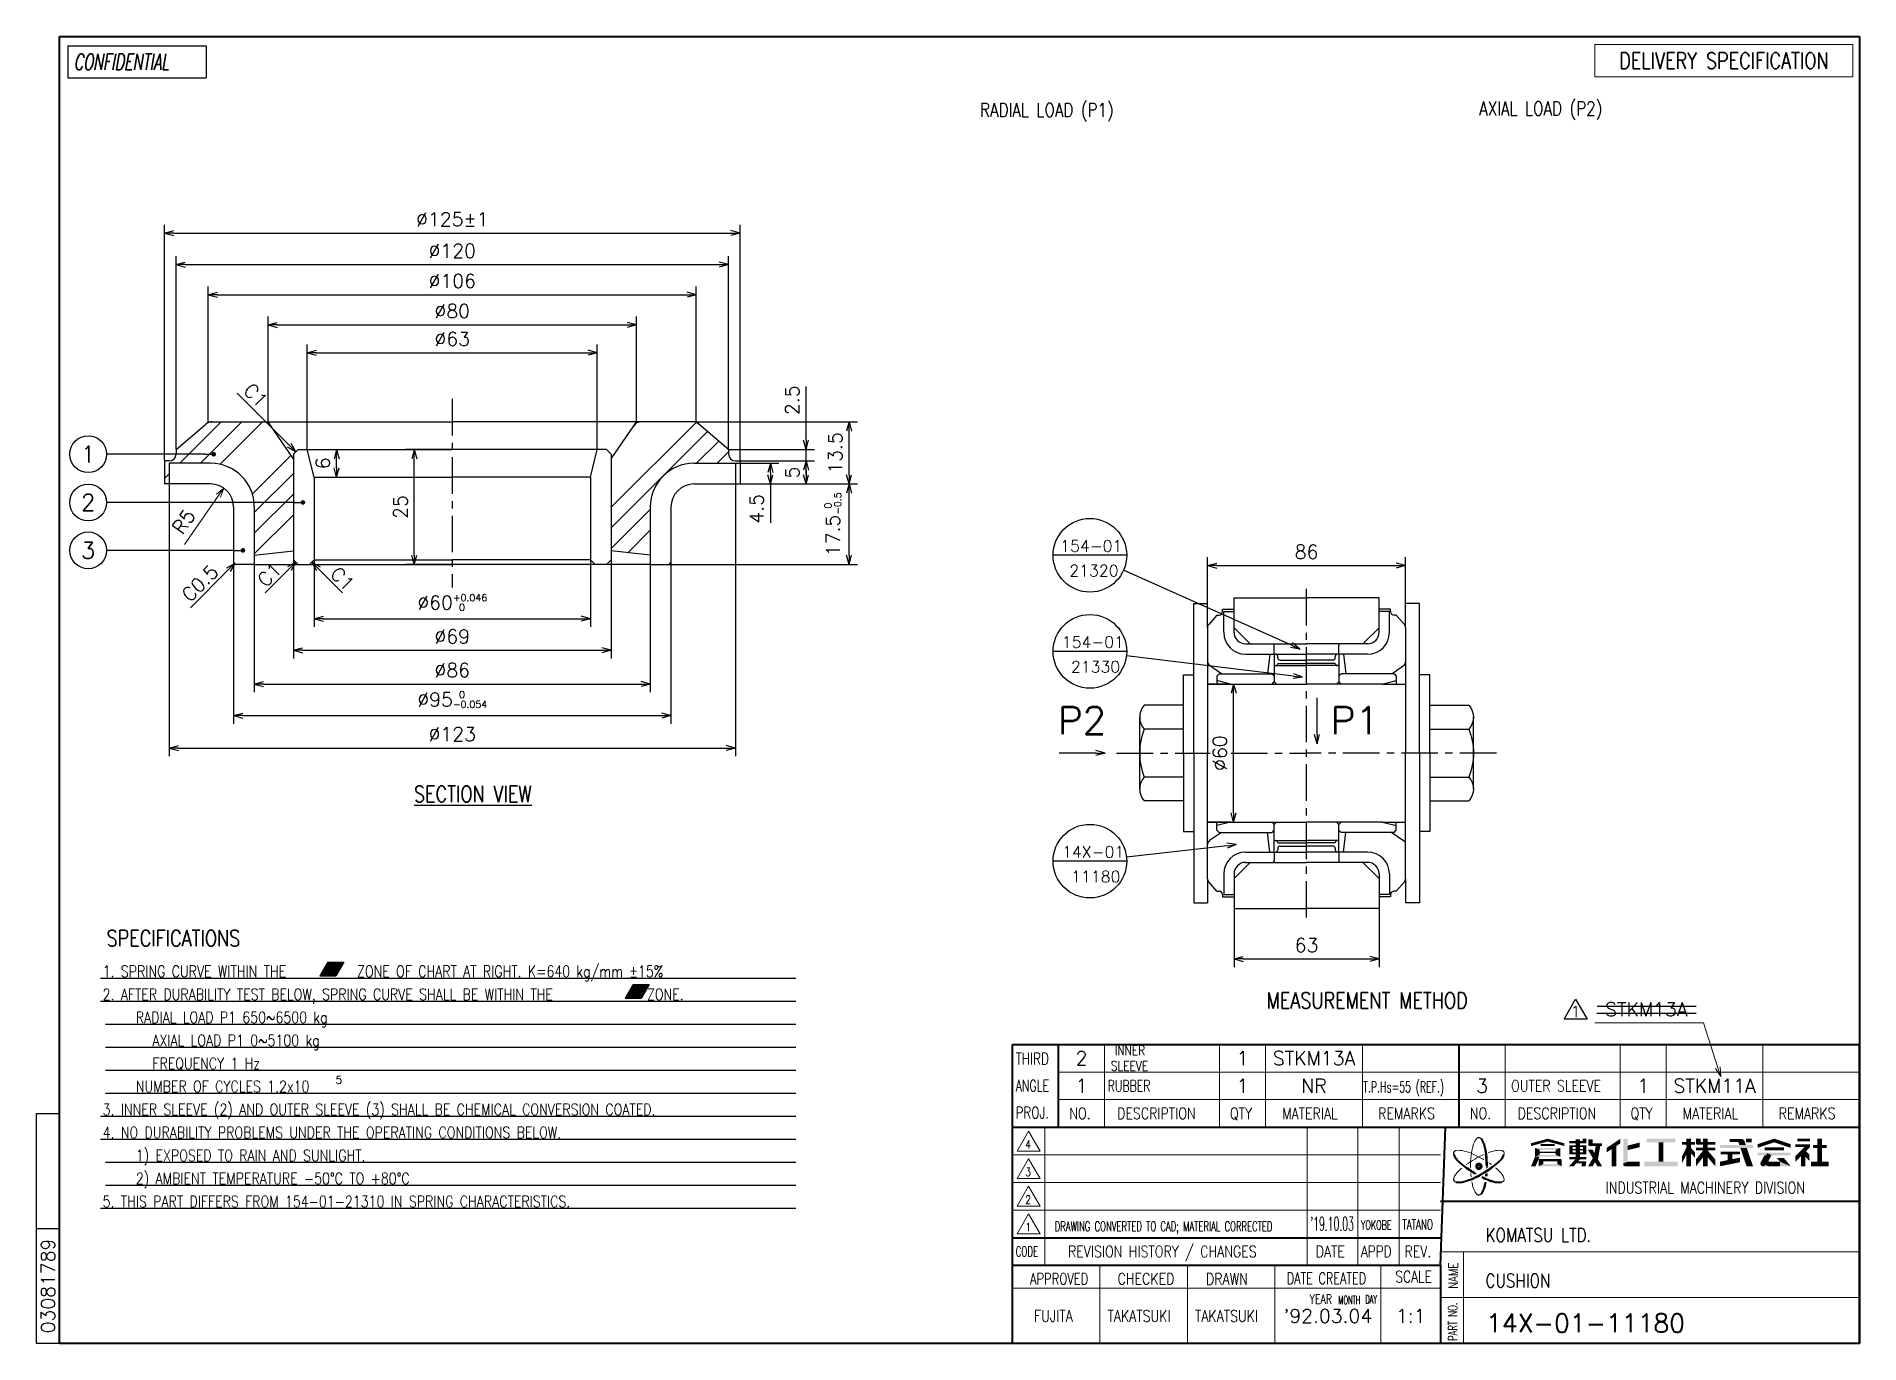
# Model space of a CAD drawing. Header units: millimetres. Extents: x 9 to 405, y 6 to 290.
import ezdxf
from ezdxf.enums import TextEntityAlignment as Align

# ---------------------------------------------------------------- set-up
doc = ezdxf.new("R2010")
doc.units = ezdxf.units.MM
doc.header["$LTSCALE"] = 0.25
doc.linetypes.add('CENTER', pattern=[50.8, 31.75, -6.35, 6.35, -6.35])
doc.layers.get('0').update_dxf_attribs({"linetype": 'CONTINUOUS'})
for name, color, linetype in [('1', 4, 'CONTINUOUS'), ('CENTER', 1, 'CENTER'), ('GAWA', 2, 'CONTINUOUS'), ('SCALE', 4, 'CONTINUOUS')]:
    doc.layers.add(name, color=color, linetype=linetype)
doc.layers.add('AM_5_SCALE', color=4, linetype='CONTINUOUS', lineweight=20)
doc.layers.add('AM_BOR_GAWA', color=2, linetype='CONTINUOUS', lineweight=40)
doc.styles.add('ITL-SET', font='ITALIC', dxfattribs={"bigfont": 'BIGFONT'})
doc.styles.add('ROMANS_EN', font='romans.shx')
doc.styles.get("Standard").update_dxf_attribs({"font": 'txt.shx', "bigfont": 'extfont2.shx'})
doc.dimstyles.new('AM_JIS$4', dxfattribs={"dimtxt": 3, "dimasz": 2, "dimexe": 1.8, "dimexo": 1, "dimgap": 1.5, "dimtad": 3, "dimdec": 3, "dimzin": 9, "dimtxsty": 'STANDARD', "dimblk": 'OPEN30', "dimcen": 1, "dimclrd": 256, "dimclre": 256, "dimclrt": 4, "dimazin": 2, "dimtm": 1e-09, "dimtfac": 0.71, "dimtdec": 3, "dimtmove": 0, "dimatfit": 3, "dimldrblk": 'OPEN30', "dimlwd": -1, "dimlwe": -1, "dimarcsym": 1})
doc.dimstyles.new('YAZ1', dxfattribs={"dimtxt": 3, "dimasz": 2, "dimexe": 1.8, "dimexo": 0.1, "dimgap": 0, "dimtad": 1, "dimdec": 3, "dimzin": 9, "dimtxsty": 'STANDARD', "dimblk": 'YAZ1', "dimblk1": 'YAZ1', "dimblk2": 'YAZ1', "dimsah": 1, "dimcen": 0.1, "dimclrd": 256, "dimclre": 256, "dimclrt": 256, "dimazin": 3, "dimtfac": 1, "dimtdec": 3, "dimtmove": 2, "dimatfit": 1, "dimldrblk": 'YAZ1', "dimtvp": 1, "dimtzin": 9})

msp = doc.modelspace()

# ---------------------------------------------------------------- texts
at = {"layer": '1', "style": 'ROMANS_EN', "width": 0.8}
msp.add_text('%%USECTION VIEW', height=3.5, dxfattribs=at).set_placement((91.5143, 124.1551))
at = {"layer": 'AM_5_SCALE', "style": 'ROMANS_EN', "width": 0.8}
msp.add_text('DELIVERY SPECIFICATION', height=3.5, dxfattribs=at).set_placement((376.055, 285.2456), align=Align.MIDDLE_CENTER)
at = {"layer": 'SCALE', "style": 'ROMANS_EN'}
for s, height, width, p in [('RADIAL LOAD (P1)', 3, 0.8, (214.4603, 273.0304)), ('AXIAL LOAD (P2)', 3, 0.8, (322.867, 273.3568)), ('SPECIFICATIONS', 3.5, 0.8, (24.7333, 92.8111)), ('1. SPRING CURVE WITHIN THE        ZONE OF CHART AT RIGHT. K=640 kg/mm ±15%', 2.5, 0.8, (23.8798, 86.1058)), ('2. AFTER DURABILITY TEST BELOW, SPRING CURVE SHALL BE WITHIN THE        ZONE.', 2.5, 0.8, (23.8798, 81.1058)), ('MEASUREMENT METHOD', 3.5, 0.8, (276.7199, 79.2811)), ('RADIAL LOAD P1 650~6500 kg', 2.5, 0.8, (31.0798, 76.1058)), ('AXIAL LOAD P1 0~5100 kg', 2.5, 0.8, (34.6798, 71.1058)), ('FREQUENCY 1 Hz', 2.5, 0.8, (34.6798, 66.1058)), ('SLEEVE', 2.1, 0.8, (242.8856, 65.77)), ('INNER', 2.1, 0.8, (243.7096, 69.13)), ('NUMBER OF CYCLES 1.2x10', 2.5, 0.8, (31.0798, 61.1058)), ('RUBBER', 2.5, 0.691573, (242.2, 61.25)), ('T.P.Hs=55 (REF.)', 2.4, 0.623708, (297.6831, 61.0647)), ('OUTER SLEEVE', 2.5, 0.8, (329.8171, 61.25)), ('3. INNER SLEEVE (2) AND OUTER SLEEVE (3) SHALL BE CHEMICAL CONVERSION COATED.', 2.5, 0.8, (23.8798, 56.1058)), ('4. NO DURABILITY PROBLEMS UNDER THE OPERATING CONDITIONS BELOW.', 2.5, 0.8, (23.8798, 51.1058)), ('1) EXPOSED TO RAIN AND SUNLIGHT.', 2.5, 0.8, (31.0798, 46.1058)), ('2) AMBIENT TEMPERATURE -50%%dC TO +80%%dC', 2.5, 0.8, (31.0798, 41.1058)), ('5. THIS PART DIFFERS FROM 154-01-21310 IN SPRING CHARACTERISTICS.', 2.5, 0.8, (23.8798, 36.1058)), ('DRAWING CONVERTED TO CAD; MATERIAL CORRECTED', 2.1, 0.637703, (230.6768, 30.9241)), ('YOKOBE', 2, 0.629858, (297.2003, 31.2639)), ('TATANO', 2.2, 0.628836, (306.2003, 31.2639))]:
    msp.add_text(s, height=height, dxfattribs=dict(at, width=width)).set_placement(p)
at = {"layer": 'SCALE'}
for s, rotation, p in [('C1', 315, (54.2022, 213.3375)), ('C0.5', 45, (42.8468, 167.4181)), ('C1', 45, (59.2893, 170.634)), ('C1', 315, (73.0322, 173.4625))]:
    msp.add_text(s, height=3, rotation=rotation, dxfattribs=at).set_placement(p)
for s, height, p in [('154-01', 2.5, (231.8802, 178.5371)), ('21320', 2.5, (233.8433, 173.1741)), ('154-01', 2.5, (232.2289, 157.6585)), ('21330', 2.5, (234.1921, 152.2955)), ('P2', 6, (231.3282, 138.8773)), ('P1', 6, (290.6048, 138.8773)), ('14X-01', 2.5, (232.2865, 112.0772)), ('11180', 2.5, (234.2497, 106.7142)), ('5', 1.6667, (74.4417, 62.9552))]:
    msp.add_text(s, height=height, dxfattribs=at).set_placement(p)
for s, p in [('STKM13A', (359.1786, 79.1009)), ('2', (236.5, 68.5)), ('1', (271.5, 68.5)), ('STKM13A', (287, 68.5)), ('1', (236.5, 62.5)), ('1', (271.5, 62.5)), ('NR', (287, 62.5)), ('3', (323.5, 62.5)), ('1', (358.5, 62.5)), ('STKM11A', (374, 62.5))]:
    msp.add_text(s, height=3, dxfattribs=at).set_placement(p, align=Align.MIDDLE)
at = {"layer": 'SCALE', "width": 0.540459}
msp.add_text("'19.10.03", height=3, dxfattribs=at).set_placement((286.2003, 31.028), (295.6583, 31.028), align=Align.FIT)

# ---------------------------------------------------------------- blocks, each defined once
blk = doc.blocks.new('YAZ1')
for p, q in [((0, 0), (-1, 0.27)), ((0, 0), (-1, -0.27)), ((-1, 0), (0, 0))]:
    blk.add_line(p, q)
blk = doc.blocks.new('*D4')
at = {"layer": 'SCALE', "lineweight": -2, "transparency": 16777216}
for p, q in [((68.32, 200.86), (68.32, 223.58)), ((70.32, 221.78), (129.32, 221.78)), ((131.32, 200.86), (131.32, 223.58))]:
    blk.add_line(p, q, dxfattribs=at)
at = {"layer": 'SCALE', "lineweight": -2, "transparency": 16777216, "xscale": 2, "yscale": 2, "zscale": 2, "rotation": 180}
blk.add_blockref('YAZ1', (68.32, 221.78), dxfattribs=at)
at = {"layer": 'SCALE', "lineweight": -2, "transparency": 16777216, "xscale": 2, "yscale": 2, "zscale": 2}
blk.add_blockref('YAZ1', (131.32, 221.78), dxfattribs=at)
at = {"layer": 'SCALE', "transparency": 16777216, "insert": (99.82, 224.78), "char_height": 3, "attachment_point": 5}
blk.add_mtext('\\A1;%%c63', dxfattribs=at)
blk = doc.blocks.new('*D5')
at = {"layer": 'SCALE', "lineweight": -2, "transparency": 16777216}
for p, q in [((59.82, 206.86), (59.82, 229.63)), ((61.82, 227.83), (137.82, 227.83)), ((139.82, 206.86), (139.82, 229.63))]:
    blk.add_line(p, q, dxfattribs=at)
at = {"layer": 'SCALE', "lineweight": -2, "transparency": 16777216, "xscale": 2, "yscale": 2, "zscale": 2, "rotation": 180}
blk.add_blockref('YAZ1', (59.82, 227.83), dxfattribs=at)
at = {"layer": 'SCALE', "lineweight": -2, "transparency": 16777216, "xscale": 2, "yscale": 2, "zscale": 2}
blk.add_blockref('YAZ1', (139.82, 227.83), dxfattribs=at)
at = {"layer": 'SCALE', "transparency": 16777216, "insert": (99.82, 230.83), "char_height": 3, "attachment_point": 5}
blk.add_mtext('\\A1;%%c80', dxfattribs=at)
blk = doc.blocks.new('*D6')
at = {"layer": 'SCALE', "lineweight": -2, "transparency": 16777216}
for p, q in [((46.82, 206.86), (46.82, 236.18)), ((48.82, 234.38), (150.82, 234.38)), ((152.82, 206.86), (152.82, 236.18))]:
    blk.add_line(p, q, dxfattribs=at)
at = {"layer": 'SCALE', "lineweight": -2, "transparency": 16777216, "xscale": 2, "yscale": 2, "zscale": 2, "rotation": 180}
blk.add_blockref('YAZ1', (46.82, 234.38), dxfattribs=at)
at = {"layer": 'SCALE', "lineweight": -2, "transparency": 16777216, "xscale": 2, "yscale": 2, "zscale": 2}
blk.add_blockref('YAZ1', (152.82, 234.38), dxfattribs=at)
at = {"layer": 'SCALE', "transparency": 16777216, "insert": (99.82, 237.38), "char_height": 3, "attachment_point": 5}
blk.add_mtext('\\A1;%%c106', dxfattribs=at)
blk = doc.blocks.new('*D7')
at = {"layer": 'SCALE', "lineweight": -2, "transparency": 16777216}
for p, q in [((39.82, 200.86), (39.82, 242.73)), ((159.82, 200.86), (159.82, 242.73)), ((41.82, 240.93), (157.82, 240.93))]:
    blk.add_line(p, q, dxfattribs=at)
at = {"layer": 'SCALE', "lineweight": -2, "transparency": 16777216, "xscale": 2, "yscale": 2, "zscale": 2, "rotation": 180}
blk.add_blockref('YAZ1', (39.82, 240.93), dxfattribs=at)
at = {"layer": 'SCALE', "lineweight": -2, "transparency": 16777216, "xscale": 2, "yscale": 2, "zscale": 2}
blk.add_blockref('YAZ1', (159.82, 240.93), dxfattribs=at)
at = {"layer": 'SCALE', "transparency": 16777216, "insert": (99.82, 243.93), "char_height": 3, "attachment_point": 5}
blk.add_mtext('\\A1;%%c120', dxfattribs=at)
blk = doc.blocks.new('*D8')
at = {"layer": 'SCALE', "lineweight": -2, "transparency": 16777216}
for p, q in [((37.32, 198.36), (37.32, 249.58)), ((162.32, 198.36), (162.32, 249.58)), ((39.32, 247.78), (160.32, 247.78))]:
    blk.add_line(p, q, dxfattribs=at)
at = {"layer": 'SCALE', "lineweight": -2, "transparency": 16777216, "xscale": 2, "yscale": 2, "zscale": 2, "rotation": 180}
blk.add_blockref('YAZ1', (37.32, 247.78), dxfattribs=at)
at = {"layer": 'SCALE', "lineweight": -2, "transparency": 16777216, "xscale": 2, "yscale": 2, "zscale": 2}
blk.add_blockref('YAZ1', (162.32, 247.78), dxfattribs=at)
at = {"layer": 'SCALE', "transparency": 16777216, "insert": (99.82, 250.78), "char_height": 3, "attachment_point": 5}
blk.add_mtext('\\A1;%%c125±1', dxfattribs=at)
blk = doc.blocks.new('*D9')
at = {"layer": 'SCALE', "lineweight": -2, "transparency": 16777216}
for p, q in [((68.42, 200.76), (76.49, 200.76)), ((74.69, 196.76), (74.69, 198.76)), ((69.92, 194.76), (76.49, 194.76))]:
    blk.add_line(p, q, dxfattribs=at)
at = {"layer": 'SCALE', "lineweight": -2, "transparency": 16777216, "xscale": 2, "yscale": 2, "zscale": 2}
for p, rotation in [((74.69, 200.76), 90), ((74.69, 194.76), 270)]:
    blk.add_blockref('YAZ1', p, dxfattribs=dict(at, rotation=rotation))
at = {"layer": 'SCALE', "transparency": 16777216, "insert": (71.69, 197.76), "char_height": 3, "attachment_point": 5, "rotation": 90}
blk.add_mtext('\\A1;6', dxfattribs=at)
blk = doc.blocks.new('*D10')
at = {"layer": 'SCALE', "lineweight": -2, "transparency": 16777216}
for p, q in [((99.72, 200.76), (89.76, 200.76)), ((91.56, 177.76), (91.56, 198.76)), ((99.72, 175.76), (89.76, 175.76))]:
    blk.add_line(p, q, dxfattribs=at)
at = {"layer": 'SCALE', "lineweight": -2, "transparency": 16777216, "xscale": 2, "yscale": 2, "zscale": 2}
for p, rotation in [((91.56, 200.76), 90), ((91.56, 175.76), 270)]:
    blk.add_blockref('YAZ1', p, dxfattribs=dict(at, rotation=rotation))
at = {"layer": 'SCALE', "transparency": 16777216, "insert": (88.56, 188.26), "char_height": 3, "attachment_point": 5, "rotation": 90}
blk.add_mtext('\\A1;25', dxfattribs=at)
blk = doc.blocks.new('*D11')
at = {"layer": 'SCALE', "lineweight": -2, "transparency": 16777216}
for p, q in [((69.82, 176.66), (69.82, 162.19)), ((129.82, 176.66), (129.82, 162.19)), ((71.82, 163.99), (127.82, 163.99))]:
    blk.add_line(p, q, dxfattribs=at)
at = {"layer": 'SCALE', "lineweight": -2, "transparency": 16777216, "xscale": 2, "yscale": 2, "zscale": 2, "rotation": 180}
blk.add_blockref('YAZ1', (69.82, 163.99), dxfattribs=at)
at = {"layer": 'SCALE', "lineweight": -2, "transparency": 16777216, "xscale": 2, "yscale": 2, "zscale": 2}
blk.add_blockref('YAZ1', (129.82, 163.99), dxfattribs=at)
at = {"layer": 'SCALE', "transparency": 16777216, "insert": (99.82, 167.49), "char_height": 3, "attachment_point": 5}
blk.add_mtext('\\A1;%%c60{\\H1.500000;\\S+0.046^  0;}', dxfattribs=at)
blk = doc.blocks.new('*D12')
at = {"layer": 'SCALE', "lineweight": -2, "transparency": 16777216}
for p, q in [((65.32, 176.66), (65.32, 155.33)), ((134.32, 176.66), (134.32, 155.33)), ((67.32, 157.13), (132.32, 157.13))]:
    blk.add_line(p, q, dxfattribs=at)
at = {"layer": 'SCALE', "lineweight": -2, "transparency": 16777216, "xscale": 2, "yscale": 2, "zscale": 2, "rotation": 180}
blk.add_blockref('YAZ1', (65.32, 157.13), dxfattribs=at)
at = {"layer": 'SCALE', "lineweight": -2, "transparency": 16777216, "xscale": 2, "yscale": 2, "zscale": 2}
blk.add_blockref('YAZ1', (134.32, 157.13), dxfattribs=at)
at = {"layer": 'SCALE', "transparency": 16777216, "insert": (99.82, 160.13), "char_height": 3, "attachment_point": 5}
blk.add_mtext('\\A1;%%c69', dxfattribs=at)
blk = doc.blocks.new('*D13')
at = {"layer": 'SCALE', "lineweight": -2, "transparency": 16777216}
for p, q in [((56.82, 175.66), (56.82, 148)), ((142.82, 175.66), (142.82, 148)), ((58.82, 149.8), (140.82, 149.8))]:
    blk.add_line(p, q, dxfattribs=at)
at = {"layer": 'SCALE', "lineweight": -2, "transparency": 16777216, "xscale": 2, "yscale": 2, "zscale": 2, "rotation": 180}
blk.add_blockref('YAZ1', (56.82, 149.8), dxfattribs=at)
at = {"layer": 'SCALE', "lineweight": -2, "transparency": 16777216, "xscale": 2, "yscale": 2, "zscale": 2}
blk.add_blockref('YAZ1', (142.82, 149.8), dxfattribs=at)
at = {"layer": 'SCALE', "transparency": 16777216, "insert": (99.82, 152.8), "char_height": 3, "attachment_point": 5}
blk.add_mtext('\\A1;%%c86', dxfattribs=at)
blk = doc.blocks.new('*D14')
at = {"layer": 'SCALE', "lineweight": -2, "transparency": 16777216}
for p, q in [((38.32, 193.16), (38.32, 134.09)), ((161.32, 193.16), (161.32, 134.09)), ((40.32, 135.89), (159.32, 135.89))]:
    blk.add_line(p, q, dxfattribs=at)
at = {"layer": 'SCALE', "lineweight": -2, "transparency": 16777216, "xscale": 2, "yscale": 2, "zscale": 2, "rotation": 180}
blk.add_blockref('YAZ1', (38.32, 135.89), dxfattribs=at)
at = {"layer": 'SCALE', "lineweight": -2, "transparency": 16777216, "xscale": 2, "yscale": 2, "zscale": 2}
blk.add_blockref('YAZ1', (161.32, 135.89), dxfattribs=at)
at = {"layer": 'SCALE', "transparency": 16777216, "insert": (99.82, 138.89), "char_height": 3, "attachment_point": 5}
blk.add_mtext('\\A1;%%c123', dxfattribs=at)
blk = doc.blocks.new('*D15')
at = {"layer": 'SCALE', "lineweight": -2, "transparency": 16777216}
for p, q in [((52.32, 176.16), (52.32, 141.13)), ((147.32, 176.16), (147.32, 141.13)), ((54.32, 142.93), (145.32, 142.93))]:
    blk.add_line(p, q, dxfattribs=at)
at = {"layer": 'SCALE', "lineweight": -2, "transparency": 16777216, "xscale": 2, "yscale": 2, "zscale": 2, "rotation": 180}
blk.add_blockref('YAZ1', (52.32, 142.93), dxfattribs=at)
at = {"layer": 'SCALE', "lineweight": -2, "transparency": 16777216, "xscale": 2, "yscale": 2, "zscale": 2}
blk.add_blockref('YAZ1', (147.32, 142.93), dxfattribs=at)
at = {"layer": 'SCALE', "transparency": 16777216, "insert": (99.82, 146.43), "char_height": 3, "attachment_point": 5}
blk.add_mtext('\\A1;%%c95{\\H1.500000;\\S 0^ -0.054;}', dxfattribs=at)
blk = doc.blocks.new('*D16')
at = {"layer": 'SCALE', "lineweight": -2, "transparency": 16777216}
for p, q in [((161.42, 197.76), (170.73, 197.76)), ((168.93, 195.76), (168.93, 195.26)), ((162.42, 193.26), (170.73, 193.26)), ((168.93, 193.26), (168.93, 184.85))]:
    blk.add_line(p, q, dxfattribs=at)
at = {"layer": 'SCALE', "lineweight": -2, "transparency": 16777216, "xscale": 2, "yscale": 2, "zscale": 2}
for p, rotation in [((168.93, 197.76), 90), ((168.93, 193.26), 270)]:
    blk.add_blockref('YAZ1', p, dxfattribs=dict(at, rotation=rotation))
at = {"layer": 'SCALE', "transparency": 16777216, "insert": (165.93, 187.85), "char_height": 3, "attachment_point": 5, "rotation": 90}
blk.add_mtext('\\A1;4.5', dxfattribs=at)
blk = doc.blocks.new('*D17')
at = {"layer": 'SCALE', "lineweight": -2, "transparency": 16777216}
for p, q in [((162.42, 198.26), (178.47, 198.26)), ((176.67, 195.26), (176.67, 196.26)), ((162.42, 193.26), (178.47, 193.26))]:
    blk.add_line(p, q, dxfattribs=at)
at = {"layer": 'SCALE', "lineweight": -2, "transparency": 16777216, "xscale": 2, "yscale": 2, "zscale": 2}
for p, rotation in [((176.67, 198.26), 90), ((176.67, 193.26), 270)]:
    blk.add_blockref('YAZ1', p, dxfattribs=dict(at, rotation=rotation))
at = {"layer": 'SCALE', "transparency": 16777216, "insert": (173.67, 195.76), "char_height": 3, "attachment_point": 5, "rotation": 90}
blk.add_mtext('\\A1;5', dxfattribs=at)
blk = doc.blocks.new('*D18')
at = {"layer": 'SCALE', "lineweight": -2, "transparency": 16777216}
for p, q in [((176.67, 202.76), (176.67, 214.45)), ((159.69, 200.76), (178.47, 200.76)), ((162.19, 198.26), (178.47, 198.26)), ((176.67, 198.26), (176.67, 200.76)), ((176.67, 196.26), (176.67, 194.26))]:
    blk.add_line(p, q, dxfattribs=at)
at = {"layer": 'SCALE', "lineweight": -2, "transparency": 16777216, "xscale": 2, "yscale": 2, "zscale": 2}
for p, rotation in [((176.67, 200.76), 270), ((176.67, 198.26), 90)]:
    blk.add_blockref('YAZ1', p, dxfattribs=dict(at, rotation=rotation))
at = {"layer": 'SCALE', "transparency": 16777216, "insert": (173.67, 211.45), "char_height": 3, "attachment_point": 5, "rotation": 90}
blk.add_mtext('\\A1;2.5', dxfattribs=at)
blk = doc.blocks.new('*D19')
at = {"layer": 'SCALE', "lineweight": -2, "transparency": 16777216}
for p, q in [((162.42, 193.26), (187.81, 193.26)), ((186.01, 177.76), (186.01, 191.26)), ((146.92, 175.76), (187.81, 175.76))]:
    blk.add_line(p, q, dxfattribs=at)
at = {"layer": 'SCALE', "lineweight": -2, "transparency": 16777216, "xscale": 2, "yscale": 2, "zscale": 2}
for p, rotation in [((186.01, 193.26), 90), ((186.01, 175.76), 270)]:
    blk.add_blockref('YAZ1', p, dxfattribs=dict(at, rotation=rotation))
at = {"layer": 'SCALE', "transparency": 16777216, "insert": (182.51, 184.51), "char_height": 3, "attachment_point": 5, "rotation": 90}
blk.add_mtext('\\A1;17.5{\\H1.500000;\\S 0^ -0.5;}', dxfattribs=at)
blk = doc.blocks.new('*D20')
at = {"layer": 'SCALE', "lineweight": -2, "transparency": 16777216}
for p, q in [((152.92, 206.76), (187.81, 206.76)), ((186.01, 195.26), (186.01, 204.76)), ((162.42, 193.26), (187.81, 193.26))]:
    blk.add_line(p, q, dxfattribs=at)
at = {"layer": 'SCALE', "lineweight": -2, "transparency": 16777216, "xscale": 2, "yscale": 2, "zscale": 2}
for p, rotation in [((186.01, 206.76), 90), ((186.01, 193.26), 270)]:
    blk.add_blockref('YAZ1', p, dxfattribs=dict(at, rotation=rotation))
at = {"layer": 'SCALE', "transparency": 16777216, "insert": (183.01, 200.01), "char_height": 3, "attachment_point": 5, "rotation": 90}
blk.add_mtext('\\A1;13.5', dxfattribs=at)
blk = doc.blocks.new('BALOON')
at = {"layer": 'SCALE', "linetype": 'Continuous'}
blk.add_circle((0, 0), 5, dxfattribs=at)
blk.add_attdef('NO', text='', height=4.5, dxfattribs=at).set_placement((0, 0), align=Align.MIDDLE_CENTER)
blk = doc.blocks.new('DOT1', base_point=(184, 131))
blk.add_line((183, 131), (184, 131))
at = {"const_width": 0.25}
blk.add_lwpolyline([(183.875, 131, 1), (184.125, 131, 1)], format="xyb", close=True, dxfattribs=at)
blk = doc.blocks.new('nut_m241')
for p, q in [((-20.78, 0), (-20.78, 17)), ((-15.59, 19), (15.59, 19)), ((-10.39, 0), (-10.39, 17)), ((10.39, 0), (10.39, 17)), ((20.78, 0), (20.78, 17))]:
    blk.add_line(p, q)
for centre, radius, start, end in [((-15.59, 11.25), 7.75, 47.89655, 132.10345), ((0, -9), 28, 68.21321, 111.78679), ((15.59, 11.25), 7.75, 47.89655, 132.10345)]:
    blk.add_arc(centre, radius, start, end)
blk = doc.blocks.new('*D23')
at = {"layer": 'SCALE', "lineweight": -2, "transparency": 16777216}
for p, q in [((263.88, 167.39), (263.88, 177.33)), ((265.88, 175.53), (304.88, 175.53)), ((306.88, 167.39), (306.88, 177.33))]:
    blk.add_line(p, q, dxfattribs=at)
at = {"layer": 'SCALE', "lineweight": -2, "transparency": 16777216, "xscale": 2, "yscale": 2, "zscale": 2, "rotation": 180}
blk.add_blockref('YAZ1', (263.88, 175.53), dxfattribs=at)
at = {"layer": 'SCALE', "lineweight": -2, "transparency": 16777216, "xscale": 2, "yscale": 2, "zscale": 2}
blk.add_blockref('YAZ1', (306.88, 175.53), dxfattribs=at)
at = {"layer": 'SCALE', "transparency": 16777216, "insert": (285.38, 178.53), "char_height": 3, "attachment_point": 5}
blk.add_mtext('\\A1;86', dxfattribs=at)
blk = doc.blocks.new('*D24')
at = {"layer": 'SCALE', "lineweight": -2, "transparency": 16777216}
for p, q in [((269.63, 100.94), (269.63, 88.26)), ((301.13, 100.94), (301.13, 88.26)), ((271.63, 90.06), (299.13, 90.06))]:
    blk.add_line(p, q, dxfattribs=at)
at = {"layer": 'SCALE', "lineweight": -2, "transparency": 16777216, "xscale": 2, "yscale": 2, "zscale": 2, "rotation": 180}
blk.add_blockref('YAZ1', (269.63, 90.06), dxfattribs=at)
at = {"layer": 'SCALE', "lineweight": -2, "transparency": 16777216, "xscale": 2, "yscale": 2, "zscale": 2}
blk.add_blockref('YAZ1', (301.13, 90.06), dxfattribs=at)
at = {"layer": 'SCALE', "transparency": 16777216, "insert": (285.38, 93.06), "char_height": 3, "attachment_point": 5}
blk.add_mtext('\\A1;63', dxfattribs=at)
blk = doc.blocks.new('*D25')
at = {"layer": 'SCALE', "lineweight": -2, "transparency": 16777216}
for p, q in [((263.98, 149.79), (271.35, 149.79)), ((269.55, 121.79), (269.55, 147.79)), ((263.98, 119.79), (271.35, 119.79))]:
    blk.add_line(p, q, dxfattribs=at)
at = {"layer": 'SCALE', "lineweight": -2, "transparency": 16777216, "xscale": 2, "yscale": 2, "zscale": 2}
for p, rotation in [((269.55, 149.79), 90), ((269.55, 119.79), 270)]:
    blk.add_blockref('YAZ1', p, dxfattribs=dict(at, rotation=rotation))
at = {"layer": 'SCALE', "transparency": 16777216, "insert": (266.55, 134.79), "char_height": 3, "attachment_point": 5, "rotation": 90}
blk.add_mtext('\\A1;%%c60', dxfattribs=at)
blk = doc.blocks.new('A3-format')
at = {"layer": 'AM_BOR_GAWA', "color": 2}
for p, q in [((14.5, 290.5), (405.5, 290.5)), ((14.5, 6.5), (14.5, 290.5)), ((405.5, 290.5), (405.5, 6.5)), ((405.5, 6.5), (14.5, 6.5))]:
    blk.add_line(p, q, dxfattribs=at)
blk = doc.blocks.new('A3-title-bg')
at = {"layer": 'AM_BOR_GAWA', "color": 2, "lineweight": 40}
for p, q in [((-184, 47), (-184, 65)), ((-184, 65), (0, 65)), ((-174, 47), (-174, 65)), ((-87, 47), (-87, 65)), ((0, 47), (0, 65)), ((-184, 17), (-184, 47)), ((-184, 47), (-89.94, 47)), ((-91, 17), (-89.94, 47)), ((-89.94, 47), (0, 47)), ((0, 0), (0, 47)), ((-91, 30.91), (0, 30.91)), ((-184, 0), (-184, 17)), ((-184, 17), (-91, 17)), ((-91, 17), (-91, 0)), ((0, 0), (-184, 0))]:
    blk.add_line(p, q, dxfattribs=at)
at = {"layer": 'AM_BOR_GAWA', "color": 9, "lineweight": 20}
for p, q in [((-164, 47), (-164, 65)), ((-139, 47), (-139, 65)), ((-129, 47), (-129, 65)), ((-108, 47), (-108, 65)), ((-77, 47), (-77, 65)), ((-52, 47), (-52, 65)), ((-42, 47), (-42, 65)), ((-21, 47), (-21, 65)), ((-174, 59), (0, 59)), ((-174, 53), (0, 53)), ((-183, 41.83), (-180.5, 46.17)), ((-180.5, 46.17), (-178, 41.83)), ((-177, 47), (-177, 17)), ((-120, 47), (-120, 17)), ((-109, 47), (-109, 17)), ((-100, 47), (-100, 17)), ((-184, 41), (-91, 41)), ((-183, 41.83), (-178, 41.83)), ((-183, 35.83), (-180.5, 40.17)), ((-180.5, 40.17), (-178, 35.83)), ((-183, 35.83), (-178, 35.83)), ((-184, 35), (-91, 35)), ((-183, 29.83), (-180.5, 34.17)), ((-180.5, 34.17), (-178, 29.83)), ((-184, 29), (-91, 29)), ((-183, 29.83), (-178, 29.83)), ((-183, 23.83), (-180.5, 28.17)), ((-180.5, 28.17), (-178, 23.83)), ((-183, 23.83), (-178, 23.83)), ((-91, 19.91), (0, 19.91)), ((-86, 19.91), (-86, 0)), ((-165, 17), (-165, 0)), ((-146, 17), (-146, 0)), ((-127, 0), (-127, 17)), ((-104, 0), (-104, 17)), ((-184, 12), (-91, 12)), ((-91, 10), (0, 10))]:
    blk.add_line(p, q, dxfattribs=at)
at = {"layer": 'AM_BOR_GAWA', "color": 8, "lineweight": 20}
blk.add_line((-11.74, 40.71), (-10.88, 39.85), dxfattribs=at)
at = {"layer": 'AM_BOR_GAWA', "color": 9, "lineweight": 40}
blk.add_line((-184, 23), (-91, 23), dxfattribs=at)
at = {"layer": 'AM_BOR_GAWA', "color": 8, "lineweight": 20}
for points, const_width in [([(-58.72, 43.3, 1.142857), (-58.37, 43.3, 1.142857)], 0.4), ([(-35.34, 43.59, 1), (-34.94, 43.59, 1)], 0.4), ([(-25.74, 43.91, 1), (-25.24, 43.91, 1)], 0.5), ([(-65.27, 39.71, 1), (-64.87, 39.71, 1)], 0.4), ([(-21.23, 39.11, 1), (-20.63, 39.11, 1)], 0.6), ([(-11.04, 43.11, 1), (-10.84, 43.11, 1)], 0.2), ([(-11.04, 42.79, 1), (-10.84, 42.79, 1)], 0.2), ([(-83.14, 38.51, 1), (-82.24, 38.51, 1)], 0.702), ([(-51.14, 38.91, 1), (-50.74, 38.91, 1)], 0.4)]:
    blk.add_lwpolyline(points, format="xyb", close=True, dxfattribs=dict(at, const_width=const_width))
for points, const_width in [([(-28.24, 44.11), (-26.61, 44.11, -0.321798), (-25.95, 43.63), (-25.8, 43.2)], 0.6), ([(-19.58, 41.15), (-20.17, 40.04, 0.568326), (-19.56, 39.01), (-17.27, 39.01)], 1)]:
    blk.add_lwpolyline(points, format="xyb", dxfattribs=dict(at, const_width=const_width))
at = {"layer": 'AM_BOR_GAWA', "color": 9, "lineweight": 20}
for centre, radius, start, end in [((-78.86, 41.48), 5.31, 145.2974, 163.9948), ((-82.69, 44.13), 0.65, 90, 145.2974), ((-82.69, 44.13), 0.6, 90, 145.2974), ((-87.56, 41.32), 0.65, 94.7026, 150), ((-87.56, 41.32), 0.6, 94.7026, 150), ((-87.18, 36.68), 5.31, 76.0052, 94.7026), ((-88.75, 30.39), 11.79, 66.7758, 76.0052), ((-72.66, 21.14), 21.85, 120, 125.7357), ((-69.23, 39.01), 15.27, 173.2242, 181.9026), ((-70.98, 39.22), 13.5, 163.9948, 173.2242), ((-92.71, 21.14), 21.85, 60, 66.7758), ((-72.66, 21.14), 21.85, 114.3148, 120), ((-88.98, 26.6), 15.27, 61.1646, 61.9026), ((-76.63, 30.39), 11.79, 103.9948, 109.8782), ((-78.2, 36.68), 5.31, 85.2974, 103.9948), ((-77.82, 41.32), 0.6, 30, 85.2974), ((-77.82, 41.32), 0.65, 30, 85.2974), ((-87.56, 35.69), 0.65, 154.7026, 210), ((-87.56, 35.69), 0.6, 154.7026, 210), ((-83.35, 33.7), 5.31, 136.0052, 154.7026), ((-78.69, 29.2), 11.79, 130.7431, 136.0052), ((-62.64, 38.51), 21.85, 180, 180.8005), ((-62.64, 38.51), 21.85, 184.0993, 186.0535), ((-88.98, 26.6), 15.27, 53.7049, 56.208), ((-87.92, 28.01), 13.5, 43.9948, 48.9857), ((-82.03, 33.7), 5.31, 25.2974, 43.9948), ((-77.82, 35.69), 0.6, 330, 25.2974), ((-77.82, 35.69), 0.65, 330, 25.2974), ((-72.63, 37.32), 11.79, 190.6994, 196.0052), ((-78.86, 35.53), 5.31, 196.0052, 214.7026), ((-82.69, 32.88), 0.65, 214.7026, 270), ((-82.69, 32.88), 0.6, 214.7026, 270)]:
    blk.add_arc(centre, radius, start, end, dxfattribs=at)
at = {"layer": 'AM_BOR_GAWA', "color": 8, "lineweight": 20}
for centre, radius, start, end in [((-82.69, 44.13), 0.65, 34.7026, 90), ((-82.69, 44.13), 0.6, 34.7026, 90), ((-87.56, 41.32), 0.65, 150, 205.2974), ((-87.56, 41.32), 0.6, 150, 205.2974), ((-77.82, 41.32), 0.6, 334.7026, 30), ((-77.82, 41.32), 0.65, 334.7026, 30), ((-87.56, 35.69), 0.65, 210, 265.2974), ((-87.56, 35.69), 0.6, 210, 265.2974), ((-82.69, 32.88), 0.6, 270, 325.2974), ((-82.69, 32.88), 0.65, 270, 325.2974), ((-77.82, 35.69), 0.6, 274.7026, 330), ((-77.82, 35.69), 0.65, 274.7026, 330)]:
    blk.add_arc(centre, radius, start, end, dxfattribs=at)
at = {"layer": 'AM_BOR_GAWA', "color": 2, "lineweight": 40}
for centre, radius, start, end in [((-86.52, 41.48), 5.31, 16.0052, 34.7026), ((-83.35, 43.31), 5.31, 205.2974, 223.9948), ((-78.69, 47.81), 11.79, 223.9948, 233.2242), ((-78.69, 47.81), 11.74, 223.9948, 233.2242), ((-92.75, 39.69), 11.74, 6.7758, 16.0052), ((-92.75, 39.69), 11.79, 6.7758, 16.0052), ((-102.74, 38.51), 21.75, 0, 6.7758), ((-102.74, 38.51), 21.85, 0, 6.7758), ((-86.69, 47.81), 11.74, 306.7758, 316.0052), ((-86.69, 47.81), 11.79, 306.7758, 316.0052), ((-82.03, 43.31), 5.31, 316.0052, 334.7026), ((-89.16, 48.29), 13.45, 283.9948, 293.2242), ((-89.16, 48.29), 13.5, 283.9948, 293.2242), ((-72.66, 55.87), 21.85, 233.2242, 240), ((-72.66, 55.87), 21.75, 233.2242, 240), ((-89.86, 49.91), 15.17, 293.2242, 301.9026), ((-89.86, 49.91), 15.27, 293.2242, 301.9026), ((-72.66, 55.87), 21.85, 244.4868, 246.7758), ((-72.66, 55.87), 21.75, 244.5635, 246.7758), ((-92.71, 55.87), 21.75, 300, 306.7758), ((-92.71, 55.87), 21.85, 300, 306.7758), ((-76.63, 46.63), 11.79, 246.7758, 256.0052), ((-76.63, 46.63), 11.74, 246.7758, 256.0052), ((-102.74, 38.51), 21.75, 354.4384, 355.7143), ((-102.74, 38.51), 21.85, 354.3049, 355.8564), ((-87.18, 40.34), 5.31, 265.2974, 283.9948), ((-86.52, 35.53), 5.31, 325.2974, 343.9948), ((-92.75, 37.32), 11.74, 343.9948, 348.9011), ((-92.75, 37.32), 11.79, 343.9948, 348.8521), ((-78.2, 40.34), 5.31, 256.0052, 274.7026)]:
    blk.add_arc(centre, radius, start, end, dxfattribs=at)
at = {"layer": 'AM_BOR_GAWA', "color": 2, "lineweight": 20}
for centre, radius, start, end in [((-72.66, 55.87), 21.85, 240, 240.6897), ((-72.66, 55.87), 21.75, 240, 240.9213), ((-102.74, 38.51), 21.75, 358.9261, 360), ((-102.74, 38.51), 21.85, 359.1171, 360)]:
    blk.add_arc(centre, radius, start, end, dxfattribs=at)
at = {"layer": 'AM_BOR_GAWA', "color": 8, "lineweight": 20}
for points in [[(-71.34, 43.52), (-67.74, 44.51), (-71.34, 42.92), (-67.74, 43.9)], [(-67.74, 44.51), (-64.14, 43.52), (-67.74, 43.9), (-64.14, 42.92)], [(-63.04, 44.03), (-60.14, 44.03), (-63.04, 43.53), (-59.34, 43.53)], [(-61.69, 44.35), (-60.69, 44.35), (-61.69, 44.03), (-60.69, 44.03)], [(-60.14, 44.51), (-59.34, 44.51), (-60.14, 44.03), (-59.34, 43.53)], [(-58.92, 44.35), (-57.97, 44.35), (-58.92, 43.3), (-57.97, 43.5)], [(-54.94, 42.51), (-51.94, 44.51), (-54.94, 41.51), (-51.94, 43.51)], [(-51.34, 44.51), (-50.34, 44.51), (-51.34, 38.91), (-50.34, 39.51)], [(-50.34, 43.02), (-47.74, 43.68), (-50.34, 42.02), (-47.74, 42.68)], [(-46.24, 44.51), (-40.04, 44.51), (-46.24, 43.71), (-40.04, 43.71)], [(-43.64, 43.71), (-42.64, 43.71), (-43.64, 39.51), (-42.64, 39.51)], [(-38.53, 43.79), (-35.73, 43.79), (-38.53, 43.19), (-35.73, 43.19)], [(-37.63, 44.51), (-36.63, 44.51), (-37.63, 43.79), (-36.63, 43.79)], [(-35.54, 44.51), (-34.54, 44.51), (-35.54, 43.59), (-34.54, 43.79)], [(-35.54, 43.59), (-34.54, 43.79), (-35.14, 43.19), (-34.54, 43.79)], [(-34.54, 43.79), (-31.34, 43.79), (-35.14, 43.19), (-31.34, 43.19)], [(-33.99, 44.51), (-32.99, 44.51), (-33.99, 43.79), (-32.99, 43.79)], [(-26.53, 44.41), (-25.49, 44.41), (-26.09, 43.11), (-25.01, 44.07)], [(-26.09, 43.11), (-25.01, 44.07), (-26.09, 43.11), (-24.69, 43.11)], [(-24.64, 44.51), (-23.44, 44.51), (-24.64, 43.71), (-23.44, 43.71)], [(-22.14, 43.31), (-18.54, 44.51), (-22.14, 42.51), (-18.54, 43.71)], [(-18.54, 44.51), (-14.94, 43.31), (-18.54, 43.71), (-14.94, 42.51)], [(-13.54, 44.51), (-10.74, 44.51), (-13.54, 43.91), (-10.74, 43.91)], [(-9.14, 44.51), (-8.14, 44.51), (-9.14, 43.11), (-8.14, 43.11)], [(-70.49, 40.61), (-69.51, 40.61), (-71.34, 38.51), (-70.36, 38.51)], [(-70.49, 42.51), (-69.49, 42.13), (-70.49, 40.61), (-69.49, 40.98)], [(-70.49, 42.51), (-64.99, 42.51), (-69.49, 42.13), (-65.99, 42.13)], [(-69.49, 40.98), (-65.99, 40.98), (-70.49, 40.61), (-64.99, 40.61)], [(-69.67, 40.11), (-68.67, 39.61), (-69.67, 38.51), (-68.67, 39.01)], [(-69.67, 40.11), (-65.07, 40.11), (-68.67, 39.61), (-65.67, 39.61)], [(-69.49, 41.71), (-65.99, 41.71), (-69.49, 41.41), (-65.99, 41.41)], [(-69.24, 43.34), (-66.24, 43.34), (-69.24, 42.89), (-66.24, 42.89)], [(-65.99, 42.13), (-64.99, 42.51), (-65.99, 40.98), (-64.99, 40.61)], [(-65.67, 39.61), (-65.07, 40.11), (-65.67, 39.61), (-64.67, 39.71)], [(-65.67, 39.61), (-64.67, 39.71), (-65.67, 39.01), (-64.67, 38.51)], [(-61.69, 40.05), (-60.69, 40.05), (-63.14, 38.51), (-62.14, 38.51)], [(-63.04, 43.08), (-59.34, 43.08), (-62.29, 42.73), (-60.09, 42.73)], [(-63.04, 43.08), (-62.29, 42.73), (-63.04, 41.08), (-62.29, 41.53)], [(-62.29, 41.53), (-60.09, 41.53), (-63.04, 41.08), (-59.34, 41.08)], [(-63.04, 40.55), (-59.34, 40.55), (-63.04, 40.05), (-59.34, 40.05)], [(-62.29, 42.28), (-60.09, 42.28), (-62.29, 41.98), (-60.09, 41.98)], [(-61.69, 43.53), (-60.69, 43.53), (-61.69, 43.08), (-60.69, 43.08)], [(-61.69, 42.73), (-60.69, 42.73), (-61.69, 42.28), (-60.69, 42.28)], [(-61.69, 41.98), (-60.69, 41.98), (-61.69, 41.53), (-60.69, 41.53)], [(-61.69, 41.08), (-60.69, 41.08), (-61.69, 40.55), (-60.69, 40.55)], [(-60.09, 42.73), (-59.34, 43.08), (-60.09, 41.53), (-59.34, 41.08)], [(-58.97, 42.09), (-57.97, 42.09), (-56.94, 38.51), (-55.94, 38.51)], [(-57.94, 40.27), (-57.45, 39.4), (-58.97, 38.51), (-57.97, 38.51)], [(-58.92, 43.3), (-57.97, 43.5), (-58.52, 42.9), (-57.97, 43.5)], [(-57.97, 43.5), (-55.94, 43.5), (-58.52, 42.9), (-55.94, 42.9)], [(-57.32, 42.9), (-56.32, 42.9), (-57.58, 41.41), (-56.82, 40.06)], [(-53.84, 42.24), (-52.84, 42.91), (-53.84, 38.51), (-52.84, 38.51)], [(-38.54, 40.73), (-37.64, 42.53), (-38.54, 39.23), (-37.63, 41.05)], [(-37.63, 43.19), (-36.63, 43.19), (-37.63, 38.51), (-36.63, 38.51)], [(-36.63, 42.55), (-35.73, 41.51), (-36.63, 41.35), (-35.73, 40.31)], [(-35.54, 42.55), (-31.34, 42.55), (-35.54, 41.95), (-31.34, 41.95)], [(-35.54, 40.01), (-33.99, 41.95), (-35.54, 38.51), (-33.99, 40.45)], [(-33.99, 43.19), (-32.99, 43.19), (-33.99, 42.55), (-32.99, 42.55)], [(-33.99, 41.95), (-32.99, 41.95), (-33.99, 38.51), (-32.99, 38.51)], [(-32.99, 41.95), (-31.34, 40.01), (-32.99, 40.45), (-31.34, 38.51)], [(-30.34, 43.11), (-23.14, 43.11), (-30.34, 42.51), (-23.14, 42.51)], [(-30.34, 39.51), (-25.94, 40.4), (-30.34, 38.51), (-25.94, 39.4)], [(-30.14, 41.71), (-25.94, 41.71), (-30.14, 41.11), (-25.94, 41.11)], [(-28.64, 41.11), (-27.64, 41.11), (-28.64, 39.85), (-27.64, 40.06)], [(-25.89, 42.51), (-24.49, 42.51), (-24.54, 38.51), (-23.14, 38.51)], [(-22.14, 41.51), (-14.94, 41.51), (-22.14, 40.91), (-14.94, 40.91)], [(-20.64, 40.91), (-19.14, 40.91), (-21.46, 39.39), (-19.73, 39.8)], [(-20.64, 42.61), (-16.44, 42.61), (-20.64, 42.01), (-16.44, 42.01)], [(-17.94, 40.31), (-16.44, 40.31), (-17.27, 39.51), (-14.94, 38.51)], [(-13.94, 43.31), (-10.94, 43.31), (-13.94, 42.71), (-11.94, 42.71)], [(-11.94, 42.71), (-10.8, 42.65), (-13.94, 40.71), (-13.94, 39.51)], [(-12.74, 40.71), (-11.74, 41.71), (-12.74, 38.51), (-11.74, 38.51)], [(-11.94, 42.71), (-10.94, 43.31), (-11.94, 42.71), (-10.74, 43.11)], [(-11.94, 42.71), (-10.74, 43.11), (-11.94, 42.71), (-10.74, 42.79)], [(-11.94, 42.71), (-10.74, 42.79), (-11.94, 42.71), (-10.8, 42.65)], [(-11.64, 41.81), (-11.74, 40.71), (-11.74, 41.71)], [(-11.64, 41.81), (-10.88, 41.05), (-11.74, 40.71), (-10.88, 39.85)], [(-10.88, 39.85), (-10.88, 41.05), (-11.74, 40.71), (-10.88, 39.85)], [(-11.74, 40.71), (-10.88, 39.85), (-11.74, 40.71)], [(-10.14, 43.11), (-7.14, 43.11), (-10.14, 42.51), (-7.14, 42.51)], [(-9.14, 42.51), (-8.14, 42.51), (-9.14, 39.51), (-8.14, 39.51)], [(-68.67, 39.01), (-65.67, 39.01), (-69.67, 38.51), (-64.67, 38.51)], [(-61.18, 39.56), (-59.34, 39.56), (-61.5, 39.16), (-60.3, 39.16)], [(-60.3, 39.16), (-59.34, 39.56), (-60.41, 38.51), (-59.51, 38.51)], [(-51.34, 38.91), (-50.34, 39.51), (-50.94, 38.51), (-50.34, 39.51)], [(-50.34, 39.51), (-47.74, 39.51), (-50.94, 38.51), (-47.74, 38.51)], [(-46.74, 39.51), (-39.54, 39.51), (-46.74, 38.51), (-39.54, 38.51)], [(-21.46, 39.39), (-17.27, 39.51), (-20.93, 38.51), (-14.94, 38.51)], [(-10.54, 39.51), (-6.74, 39.51), (-10.54, 38.51), (-6.74, 38.51)]]:
    blk.add_solid(points, dxfattribs=at)
at = {"layer": 'GAWA', "color": 0}
for p, q in [((-389.17, 281.94), (-359.17, 281.94)), ((-389.17, 281.94), (-389.17, 275.02)), ((-359.17, 281.94), (-359.17, 275.02)), ((-389.17, 275.02), (-359.17, 275.02))]:
    blk.add_line(p, q, dxfattribs=at)
at = {"layer": 'AM_BOR_GAWA', "color": 9, "lineweight": 20, "style": 'ROMANS_EN'}
for s, height, width, p in [('THIRD', 2.5, 0.770046, (-183.3, 60.66)), ('ANGLE', 2.5, 0.698599, (-183.3, 54.79)), ('PROJ.', 2.5, 0.752934, (-183.3, 48.93)), ('NO.', 2.5, 0.8, (-171.65, 48.75)), ('DESCRIPTION', 2.5, 0.8, (-161.26, 48.75)), ('QTY', 2.5, 0.8, (-136.75, 48.75)), ('MATERIAL', 2.5, 0.8, (-125.42, 48.75)), ('REMARKS', 2.5, 0.8, (-104.56, 48.75)), ('NO.', 2.5, 0.8, (-84.65, 48.75)), ('DESCRIPTION', 2.5, 0.8, (-74.26, 48.75)), ('QTY', 2.5, 0.8, (-49.75, 48.75)), ('MATERIAL', 2.5, 0.8, (-38.42, 48.75)), ('REMARKS', 2.5, 0.8, (-17.56, 48.75)), ('4', 1.8, 0.8, (-181.21, 42.39)), ('3', 1.8, 0.8, (-181.21, 36.39)), ('2', 1.8, 0.8, (-181.21, 30.39)), ('INDUSTRIAL MACHINERY DIVISION', 2.5, 0.8, (-55.15, 32.61)), ('1', 1.8, 0.8, (-181.21, 24.39)), ('CODE', 2.2, 0.625272, (-183.3, 18.9)), ('REVISION HISTORY / CHANGES', 2.5, 0.8, (-171.94, 18.75)), ('DATE', 2.5, 0.8, (-118.13, 18.75)), ('APPD', 2.5, 0.765192, (-108.3, 18.75)), ('REV.', 2.5, 0.8, (-98.84, 18.75)), ('APPROVED', 2.5, 0.73364, (-180.18, 12.82)), ('CHECKED', 2.5, 0.8, (-161.16, 12.82)), ('DRAWN', 2.5, 0.8, (-141.96, 12.76)), ('DATE CREATED', 2.5, 0.714183, (-124.4, 12.91)), ('SCALE', 2.5, 0.785374, (-100.85, 13.27)), ('YEAR', 2, 0.747337, (-119.45, 8.66)), ('MONTH', 1.8, 0.550991, (-113.18, 8.56)), ('DAY', 1.8, 0.521917, (-107.33, 8.68))]:
    blk.add_text(s, height=height, dxfattribs=dict(at, width=width)).set_placement(p)
for s, width, p in [('NAME', 0.8, (-88.25, 14.73)), ('PART NO.', 0.667211, (-88.38, 4.74))]:
    blk.add_text(s, height=2, rotation=90, dxfattribs=dict(at, width=width)).set_placement(p, align=Align.MIDDLE_CENTER)
at = {"layer": 'AM_BOR_GAWA', "color": 4, "lineweight": 20}
for tag, p in [('USER-NAME{18}', (-81.23, 22.07)), ('NAME{20}', (-81.23, 12.16)), ('NUMBER{20}', (-81.11, 2.45))]:
    blk.add_attdef(tag, p, '', height=4, dxfattribs=at)
blk.add_attdef('CADNO', text='', height=3, rotation=90, dxfattribs=at).set_placement((-393.5, 12.5), align=Align.MIDDLE_CENTER)
for tag, p in [('APPROVAL{6}', (-174.5, 6)), ('CHECK{6}', (-155.5, 6)), ('DRAW{6}', (-136.5, 6)), ('DATE{7}', (-115.5, 6)), ('GEN-TITLE-SCA{4}', (-97.5, 6))]:
    blk.add_attdef(tag, text='', height=3, dxfattribs=at).set_placement(p, align=Align.MIDDLE_CENTER)
at = {"layer": 'GAWA', "color": 0, "style": 'ITL-SET', "width": 0.65}
blk.add_text('CONFIDENTIAL', height=3.5, dxfattribs=at).set_placement((-387.88, 276.72))
blk = doc.blocks.new('*S36')
at = {"layer": 'AM_5_SCALE'}
for p, q in [((347.99, 76.16), (371.57, 76.16)), ((371.57, 76.16), (374.72, 66.42))]:
    blk.add_line(p, q, dxfattribs=at)
at = {"layer": 'AM_5_SCALE', "linetype": 'Continuous'}
for p, q in [((374.21, 66.26), (375.34, 64.52)), ((374.72, 66.42), (375.34, 64.52)), ((375.34, 64.52), (375.23, 66.59))]:
    blk.add_line(p, q, dxfattribs=at)
at = {"layer": 'AM_5_SCALE', "color": 4, "insert": (348.49, 76.83), "char_height": 2.5, "attachment_point": 7, "style": 'ROMANS_EN'}
blk.add_mtext('{\\W0.80;}', dxfattribs=at)
blk = doc.blocks.new('rireki')
at = {"layer": 'SCALE'}
blk.add_lwpolyline([(2.5, -1.44), (-2.5, -1.44), (0, 2.89)], close=True, dxfattribs=at)
blk.add_attdef('NO', text='', height=2.4, dxfattribs=at).set_placement((0, -1), align=Align.CENTER)
blk = doc.blocks.new('_Open30')
at = {"color": 0, "linetype": 'ByBlock', "lineweight": -2}
for p, q in [((-1, 0.27), (0, 0)), ((0, 0), (-1, -0.27)), ((0, 0), (-1, 0))]:
    blk.add_line(p, q, dxfattribs=at)
blk = doc.blocks.new('*D35')
at = {"layer": 'AM_5_SCALE', "linetype": 'ByBlock', "transparency": 16777216}
blk.add_line((41.66, 180.11), (49.04, 190.73), dxfattribs=at)
at = {"layer": 'AM_5_SCALE', "transparency": 16777216, "xscale": 2, "yscale": 2, "zscale": 2, "rotation": 55.22444413814486}
blk.add_blockref('_Open30', (50.18, 192.37), dxfattribs=at)
at = {"layer": 'AM_5_SCALE', "color": 4, "transparency": 16777216, "insert": (41.48, 185.1), "char_height": 3, "attachment_point": 5, "rotation": 55.2244}
blk.add_mtext('R5', dxfattribs=at)

# ---------------------------------------------------------------- dimensions: what is measured, and where the dimension line sits
at = {"layer": 'AM_5_SCALE'}
dim = msp.add_radius_dim(center=(47.325, 188.2626), mpoint=(50.1768, 192.3696), dimstyle='AM_JIS$4', override={"dimpost": ''}, dxfattribs=at)
dim.commit()
dim.dimension.update_dxf_attribs({"geometry": '*D35', "text_midpoint": (43.9439, 183.3936), "dimtype": 164})
at = {"layer": 'SCALE'}
for base, p1, p2, text, override, picture, middle in [((162.325, 247.7848), (37.325, 198.2626), (162.325, 198.2626), '%%c<>', {"dimzin": 8, "dimtol": 1, "dimlim": 0, "dimtp": 1, "dimtm": 1, "dimtfac": 1}, '*D8', (99.825, 250.7848)), ((306.883, 175.5256), (263.883, 167.2911), (306.883, 167.2911), '86', {"dimzin": 8, "dimtp": 0.2, "dimtm": 0.2}, '*D23', (285.383, 178.5256)), ((147.325, 142.9315), (52.325, 176.2626), (147.325, 176.2626), '%%c<>', {"dimzin": 8, "dimtol": 1, "dimlim": 0, "dimtp": 0, "dimtm": 0.054, "dimtfac": 0.5}, '*D15', (99.825, 146.4315)), ((129.825, 163.9927), (69.825, 176.7626), (129.825, 176.7626), '%%c<>', {"dimzin": 8, "dimtol": 1, "dimlim": 0, "dimtp": 0.046, "dimtm": 0, "dimtfac": 0.5}, '*D11', (99.825, 167.4927))]:
    dim = msp.add_linear_dim(base=base, p1=p1, p2=p2, text=text, dimstyle='YAZ1', override=override, dxfattribs=at)
    dim.commit()
    dim.dimension.update_dxf_attribs({"geometry": picture, "text_midpoint": middle})
for base, p1, p2, text, picture, middle in [((159.825, 240.9254), (39.825, 200.7626), (159.825, 200.7626), '%%c<>', '*D7', (99.825, 243.9254)), ((152.825, 234.3788), (46.825, 206.7626), (152.825, 206.7626), '%%c<>', '*D6', (99.825, 237.3788)), ((139.825, 227.8323), (59.825, 206.7626), (139.825, 206.7626), '%%c<>', '*D5', (99.825, 230.8323)), ((131.325, 221.7767), (68.325, 200.7626), (131.325, 200.7626), '%%c<>', '*D4', (99.825, 224.7767)), ((161.325, 135.8886), (38.325, 193.2626), (161.325, 193.2626), '%%c<>', '*D14', (99.825, 138.8886)), ((142.825, 149.8012), (56.825, 175.7626), (142.825, 175.7626), '%%c<>', '*D13', (99.825, 152.8012)), ((134.325, 157.1259), (65.325, 176.7626), (134.325, 176.7626), '%%c<>', '*D12', (99.825, 160.1259)), ((301.133, 90.0594), (269.633, 101.0411), (301.133, 101.0411), '63', '*D24', (285.383, 93.0594))]:
    dim = msp.add_linear_dim(base=base, p1=p1, p2=p2, text=text, dimstyle='YAZ1', dxfattribs=at)
    dim.commit()
    dim.dimension.update_dxf_attribs({"geometry": picture, "text_midpoint": middle})
for base, p1, p2, override, picture, middle in [((176.6671, 200.7626), (162.087, 198.2626), (159.587, 200.7626), {"dimtmove": 0, "dimatfit": 2}, '*D18', (176.6671, 211.4547)), ((168.9296, 197.7626), (162.325, 193.2626), (161.325, 197.7626), {"dimjust": 1, "dimtmove": 0, "dimatfit": 2}, '*D16', (168.9296, 187.8534))]:
    dim = msp.add_linear_dim(base=base, p1=p1, p2=p2, angle=90, dimstyle='YAZ1', override=override, dxfattribs=at)
    dim.commit()
    dim.dimension.update_dxf_attribs({"geometry": picture, "text_midpoint": middle, "dimtype": 160})
for base, p1, p2, picture, middle in [((186.0132, 206.7626), (162.325, 193.2626), (152.825, 206.7626), '*D20', (183.0132, 200.0126)), ((74.6932, 200.7626), (69.825, 194.7626), (68.325, 200.7626), '*D9', (71.6932, 197.7626)), ((91.5617, 200.7626), (99.825, 175.7626), (99.825, 200.7626), '*D10', (88.5617, 188.2626))]:
    dim = msp.add_linear_dim(base=base, p1=p1, p2=p2, angle=90, dimstyle='YAZ1', dxfattribs=at)
    dim.commit()
    dim.dimension.update_dxf_attribs({"geometry": picture, "text_midpoint": middle})
for base, p1, p2, override, picture, middle in [((176.6671, 198.2626), (162.325, 193.2626), (162.325, 198.2626), {"dimtmove": 0, "dimatfit": 2}, '*D17', (173.6671, 195.7626)), ((186.0132, 193.2626), (146.825, 175.7626), (162.325, 193.2626), {"dimzin": 8, "dimtol": 1, "dimlim": 0, "dimtp": 0, "dimtm": 0.5, "dimtfac": 0.5}, '*D19', (182.5132, 184.5126))]:
    dim = msp.add_linear_dim(base=base, p1=p1, p2=p2, angle=90, dimstyle='YAZ1', override=override, dxfattribs=at)
    dim.commit()
    dim.dimension.update_dxf_attribs({"geometry": picture, "text_midpoint": middle})
dim = msp.add_linear_dim(base=(269.5454, 149.7911), p1=(263.883, 119.7911), p2=(263.883, 149.7911), angle=90, text='%%c60', dimstyle='YAZ1', dxfattribs=at)
dim.commit()
dim.dimension.update_dxf_attribs({"geometry": '*D25', "text_midpoint": (266.5454, 134.7911)})

# ---------------------------------------------------------------- hatches: boundary and pattern name
at = {"layer": 'SCALE'}
h = msp.add_hatch(dxfattribs=at)
h.set_pattern_fill('ANSI34', color=256)
h.paths.add_polyline_path([(60.925, 205.1626), (59.4392, 206.6484, 0.08511802), (58.7729, 206.7626), (47.5648, 206.7626, 0.17903345), (46.2632, 206.2812), (39.825, 200.7626), (39.825, 199.7226), (39.8244, 199.7226, -0.40640737), (38.325, 198.2626), (37.325, 198.2626), (37.325, 193.2626), (38.325, 193.2626), (38.325, 197.7626), (47.325, 197.7626, -0.38407879), (56.7737, 189.2486), (65.325, 189.2486), (65.325, 198.7626)])
h.paths.add_polyline_path([(48.2441, 199.7226, -1), (47.7441, 199.7226, -1)], flags=16)
h.paths.add_polyline_path([(65.325, 189.2486), (56.7737, 189.2486, -0.02599863), (56.825, 188.2626), (56.825, 177.7626), (65.325, 178.7626)])
h.paths.add_polyline_path([(159.825, 200.7626), (153.3867, 206.2812, 0.17903345), (152.0851, 206.7626), (140.877, 206.7626, 0.24697252), (139.2289, 205.8957), (134.325, 198.7626), (134.325, 178.7626), (142.825, 177.7626), (142.825, 188.2626, -0.41421356), (152.325, 197.7626), (161.325, 197.7626), (161.325, 193.2626), (162.325, 193.2626), (162.325, 198.2626), (161.325, 198.2626, -0.41421356), (159.825, 199.7626)])
h = msp.add_hatch(dxfattribs=at)
h.set_pattern_fill('ANSI31', color=256, scale=0.25, angle=90, style=0)
h.set_pattern_definition([(225, (-1.625, 1.625), (0.1403165, -0.1403165), [])])
h.paths.add_polyline_path([(76.2598, 89.3629), (72.7957, 89.3629), (71.0636, 86.3629), (74.5277, 86.3629)])
h = msp.add_hatch(dxfattribs=at)
h.set_pattern_fill('ANSI31', color=256, scale=0.25, style=0)
h.set_pattern_definition([(45, (1.625, 1.625), (-0.1403165, 0.1403165), [])])
h.paths.add_polyline_path([(142.5722, 84.5169), (139.1081, 84.5169), (137.376, 81.5169), (140.8401, 81.5169)])

# ---------------------------------------------------------------- linework, layer by layer
for p, q in [((39.825, 200.7626), (46.2632, 206.2812)), ((47.5648, 206.7626), (58.7729, 206.7626)), ((59.825, 206.7626), (99.825, 206.7626)), ((139.825, 206.7626), (99.825, 206.7626)), ((152.0851, 206.7626), (140.877, 206.7626)), ((159.825, 200.7626), (153.3867, 206.2812)), ((65.325, 198.7626), (60.421, 205.8957)), ((134.325, 198.7626), (139.2289, 205.8957)), ((37.325, 198.2626), (37.325, 193.2626)), ((38.325, 198.2626), (37.325, 198.2626)), ((39.825, 200.7626), (39.825, 199.7626)), ((65.325, 199.7626), (66.325, 200.7626)), ((65.325, 199.7626), (65.325, 176.7626)), ((66.325, 200.7626), (99.825, 200.7626)), ((69.825, 194.7626), (68.325, 200.7626)), ((133.325, 200.7626), (99.825, 200.7626)), ((129.825, 194.7626), (131.325, 200.7626)), ((134.325, 199.7626), (133.325, 200.7626)), ((134.325, 199.7626), (134.325, 176.7626)), ((159.825, 200.7626), (159.825, 199.7626)), ((161.325, 198.2626), (162.325, 198.2626)), ((162.325, 198.2626), (162.325, 193.2626)), ((38.325, 197.7626), (38.325, 193.2626)), ((47.325, 197.7626), (38.325, 197.7626)), ((69.825, 194.7626), (69.825, 176.7626)), ((69.825, 194.7626), (99.825, 194.7626)), ((129.825, 194.7626), (99.825, 194.7626)), ((129.825, 194.7626), (129.825, 176.7626)), ((152.325, 197.7626), (161.325, 197.7626)), ((161.325, 197.7626), (161.325, 193.2626)), ((38.325, 193.2626), (37.325, 193.2626)), ((47.325, 193.2626), (38.325, 193.2626)), ((152.325, 193.2626), (161.325, 193.2626)), ((161.325, 193.2626), (162.325, 193.2626)), ((52.325, 188.2626), (52.325, 176.2626)), ((56.825, 188.2626), (56.825, 175.7626)), ((142.825, 188.2626), (142.825, 175.7626)), ((147.325, 188.2626), (147.325, 176.2626)), ((56.825, 177.7626), (65.325, 178.7626)), ((142.825, 177.7626), (134.325, 178.7626)), ((52.325, 176.2626), (52.825, 175.7626)), ((56.825, 175.7626), (52.825, 175.7626)), ((56.825, 175.7626), (66.325, 175.7626)), ((65.325, 176.7626), (66.325, 175.7626)), ((66.325, 175.7626), (68.825, 175.7626)), ((69.825, 176.7626), (68.825, 175.7626)), ((68.825, 175.7626), (99.825, 175.7626)), ((69.825, 176.7626), (99.825, 176.7626)), ((129.825, 176.7626), (99.825, 176.7626)), ((130.825, 175.7626), (99.825, 175.7626)), ((129.825, 176.7626), (130.825, 175.7626)), ((133.325, 175.7626), (130.825, 175.7626)), ((134.325, 176.7626), (133.325, 175.7626)), ((142.825, 175.7626), (133.325, 175.7626)), ((142.825, 175.7626), (146.825, 175.7626)), ((147.325, 176.2626), (146.825, 175.7626)), ((260.883, 134.7911), (260.883, 167.2911)), ((260.883, 167.2911), (263.883, 167.2911)), ((263.883, 162.0878), (263.883, 167.2911)), ((269.633, 168.5411), (285.383, 168.5411)), ((269.633, 166.0411), (269.633, 168.5411)), ((301.133, 168.5411), (285.383, 168.5411)), ((301.133, 166.0411), (301.133, 168.5411)), ((306.883, 162.0878), (306.883, 167.2911)), ((309.883, 167.2911), (306.883, 167.2911)), ((309.883, 134.7911), (309.883, 167.2911)), ((265.883, 164.7911), (264.1237, 162.7386)), ((265.883, 164.7911), (266.383, 164.7911)), ((267.133, 166.0411), (269.633, 166.0411)), ((267.133, 165.5411), (267.133, 166.0411)), ((267.383, 161.0411), (267.383, 165.5411)), ((267.383, 165.5411), (269.633, 165.5411)), ((269.633, 165.5411), (269.633, 166.0411)), ((269.633, 161.0411), (269.633, 165.5411)), ((303.633, 166.0411), (301.133, 166.0411)), ((301.133, 165.5411), (301.133, 166.0411)), ((301.133, 161.0411), (301.133, 165.5411)), ((303.383, 165.5411), (301.133, 165.5411)), ((303.383, 161.0411), (303.383, 165.5411)), ((303.633, 165.5411), (303.633, 166.0411)), ((304.883, 164.7911), (304.383, 164.7911)), ((304.883, 164.7911), (306.6422, 162.7386)), ((263.883, 162.0878), (263.883, 154.6296)), ((269.633, 162.0411), (273.133, 158.5411)), ((272.133, 158.5411), (278.133, 158.5411)), ((278.133, 158.5411), (285.383, 158.5411)), ((278.133, 158.5411), (278.383, 158.2911)), ((292.633, 158.5411), (285.383, 158.5411)), ((292.633, 158.5411), (292.383, 158.2911)), ((298.633, 158.5411), (292.633, 158.5411)), ((301.133, 162.0411), (297.633, 158.5411)), ((306.883, 162.0878), (306.883, 154.6296)), ((263.883, 154.6296), (263.883, 134.7911)), ((272.133, 156.2911), (278.383, 156.2911)), ((277.383, 156.2911), (276.883, 152.0411)), ((278.383, 156.2911), (278.383, 158.2911)), ((278.383, 156.2911), (285.383, 156.2911)), ((278.383, 156.2911), (278.383, 151.5411)), ((279.133, 155.4911), (279.133, 155.7911)), ((279.633, 154.9911), (285.383, 154.9911)), ((292.383, 156.2911), (285.383, 156.2911)), ((291.133, 154.9911), (285.383, 154.9911)), ((291.633, 155.4911), (291.633, 155.7911)), ((292.383, 156.2911), (292.383, 158.2911)), ((298.633, 156.2911), (292.383, 156.2911)), ((292.383, 156.2911), (292.383, 151.5411)), ((293.383, 156.2911), (293.883, 152.0411)), ((306.883, 154.6296), (306.883, 134.7911)), ((258.633, 134.7911), (258.633, 151.7911)), ((258.633, 151.7911), (260.883, 151.7911)), ((266.883, 152.0411), (264.3164, 153.8056)), ((266.383, 152.0411), (265.883, 151.5411)), ((265.883, 151.5411), (265.883, 149.7911)), ((268.883, 149.7911), (265.883, 150.5411)), ((266.383, 152.0411), (277.883, 152.0411)), ((277.883, 152.0411), (278.383, 151.5411)), ((278.383, 153.7911), (285.383, 153.7911)), ((278.383, 151.5411), (278.383, 150.2911)), ((279.133, 154.2911), (285.383, 154.2911)), ((291.633, 154.2911), (285.383, 154.2911)), ((292.383, 153.7911), (285.383, 153.7911)), ((292.883, 152.0411), (292.383, 151.5411)), ((292.383, 151.5411), (292.383, 150.2911)), ((304.383, 152.0411), (292.883, 152.0411)), ((301.883, 149.7911), (304.883, 150.5411)), ((303.883, 152.0411), (306.4495, 153.8056)), ((304.383, 152.0411), (304.883, 151.5411)), ((304.883, 151.5411), (304.883, 149.7911)), ((312.133, 151.7911), (309.883, 151.7911)), ((312.133, 134.7911), (312.133, 151.7911)), ((268.883, 149.7911), (263.883, 149.7911)), ((268.883, 149.7911), (277.883, 149.7911)), ((277.883, 149.7911), (278.383, 150.2911)), ((277.883, 149.7911), (285.383, 149.7911)), ((278.383, 150.2911), (278.883, 149.7911)), ((292.883, 149.7911), (285.383, 149.7911)), ((292.383, 150.2911), (291.883, 149.7911)), ((292.883, 149.7911), (292.383, 150.2911)), ((301.883, 149.7911), (292.883, 149.7911)), ((301.883, 149.7911), (306.883, 149.7911)), ((258.633, 134.7911), (258.633, 117.7911)), ((260.883, 134.7911), (260.883, 102.2911)), ((263.883, 114.9526), (263.883, 134.7911)), ((306.883, 114.9526), (306.883, 134.7911)), ((309.883, 134.7911), (309.883, 102.2911)), ((312.133, 134.7911), (312.133, 117.7911)), ((268.883, 119.7911), (263.883, 119.7911)), ((265.883, 118.0411), (265.883, 119.7911)), ((268.883, 119.7911), (265.883, 119.0411)), ((268.883, 119.7911), (277.883, 119.7911)), ((277.883, 119.7911), (285.383, 119.7911)), ((277.883, 119.7911), (278.383, 119.2911)), ((278.383, 119.2911), (278.883, 119.7911)), ((278.383, 118.0411), (278.383, 119.2911)), ((292.883, 119.7911), (285.383, 119.7911)), ((292.383, 119.2911), (291.883, 119.7911)), ((292.883, 119.7911), (292.383, 119.2911)), ((292.383, 118.0411), (292.383, 119.2911)), ((301.883, 119.7911), (292.883, 119.7911)), ((301.883, 119.7911), (306.883, 119.7911)), ((301.883, 119.7911), (304.883, 119.0411)), ((304.883, 118.0411), (304.883, 119.7911)), ((258.633, 117.7911), (260.883, 117.7911)), ((263.883, 107.4944), (263.883, 114.9526)), ((266.883, 117.5411), (264.3164, 115.7766)), ((266.383, 117.5411), (265.883, 118.0411)), ((266.383, 117.5411), (277.883, 117.5411)), ((277.383, 113.2911), (276.883, 117.5411)), ((277.883, 117.5411), (278.383, 118.0411)), ((278.383, 113.2911), (278.383, 118.0411)), ((278.383, 115.7911), (285.383, 115.7911)), ((279.133, 115.2911), (285.383, 115.2911)), ((292.383, 115.7911), (285.383, 115.7911)), ((291.633, 115.2911), (285.383, 115.2911)), ((292.383, 113.2911), (292.383, 118.0411)), ((292.883, 117.5411), (292.383, 118.0411)), ((304.383, 117.5411), (292.883, 117.5411)), ((293.383, 113.2911), (293.883, 117.5411)), ((303.883, 117.5411), (306.4495, 115.7766)), ((304.383, 117.5411), (304.883, 118.0411)), ((306.883, 107.4944), (306.883, 114.9526)), ((312.133, 117.7911), (309.883, 117.7911)), ((269.633, 107.5411), (273.133, 111.0411)), ((272.133, 113.2911), (278.383, 113.2911)), ((272.133, 111.0411), (278.133, 111.0411)), ((278.133, 111.0411), (278.383, 111.2911)), ((278.133, 111.0411), (285.383, 111.0411)), ((278.383, 113.2911), (285.383, 113.2911)), ((278.383, 113.2911), (278.383, 111.2911)), ((279.133, 114.0911), (279.133, 113.7911)), ((279.633, 114.5911), (285.383, 114.5911)), ((291.133, 114.5911), (285.383, 114.5911)), ((292.383, 113.2911), (285.383, 113.2911)), ((292.633, 111.0411), (285.383, 111.0411)), ((291.633, 114.0911), (291.633, 113.7911)), ((298.633, 113.2911), (292.383, 113.2911)), ((292.383, 113.2911), (292.383, 111.2911)), ((292.633, 111.0411), (292.383, 111.2911)), ((298.633, 111.0411), (292.633, 111.0411)), ((301.133, 107.5411), (297.633, 111.0411)), ((263.883, 107.4944), (263.883, 102.2911)), ((267.383, 108.5411), (267.383, 104.0411)), ((269.633, 108.5411), (269.633, 104.0411)), ((301.133, 108.5411), (301.133, 104.0411)), ((303.383, 108.5411), (303.383, 104.0411)), ((306.883, 107.4944), (306.883, 102.2911)), ((265.883, 104.7911), (264.1237, 106.8436)), ((265.883, 104.7911), (266.383, 104.7911)), ((267.133, 104.0411), (267.133, 103.5411)), ((267.133, 103.5411), (269.633, 103.5411)), ((267.383, 104.0411), (269.633, 104.0411)), ((269.633, 104.0411), (269.633, 103.5411)), ((269.633, 103.5411), (269.633, 101.0411)), ((303.383, 104.0411), (301.133, 104.0411)), ((301.133, 104.0411), (301.133, 103.5411)), ((301.133, 103.5411), (301.133, 101.0411)), ((303.633, 103.5411), (301.133, 103.5411)), ((303.633, 104.0411), (303.633, 103.5411)), ((304.883, 104.7911), (304.383, 104.7911)), ((304.883, 104.7911), (306.6422, 106.8436)), ((260.883, 102.2911), (263.883, 102.2911)), ((269.633, 101.0411), (285.383, 101.0411)), ((301.133, 101.0411), (285.383, 101.0411)), ((309.883, 102.2911), (306.883, 102.2911))]:
    msp.add_line(p, q)
for centre, radius, start, end in [((47.5648, 204.7626), 2, 90, 130.601295), ((58.7729, 204.7626), 2, 34.508523, 90), ((140.877, 204.7626), 2, 90, 145.491477), ((152.0851, 204.7626), 2, 49.398705, 90), ((38.325, 199.7626), 1.5, 270, 0), ((161.325, 199.7626), 1.5, 180, 270), ((47.325, 188.2626), 9.5, 0, 90), ((152.325, 188.2626), 9.5, 90, 180), ((47.325, 188.2626), 5, 0, 90), ((152.325, 188.2626), 5, 90, 180), ((264.883, 162.0878), 1, 139.398705, 180), ((266.383, 165.5411), 0.75, 270, 0), ((304.383, 165.5411), 0.75, 180, 270), ((305.883, 162.0878), 1, 0, 40.601295), ((272.133, 161.0411), 4.75, 180, 270), ((272.133, 161.0411), 2.5, 180, 270), ((298.633, 161.0411), 4.75, 270, 0), ((298.633, 161.0411), 2.5, 270, 0), ((264.883, 154.6296), 1, 180, 235.491477), ((278.633, 155.7911), 0.5, 0, 90), ((279.633, 155.4911), 0.5, 180, 270), ((291.133, 155.4911), 0.5, 270, 0), ((292.133, 155.7911), 0.5, 90, 180), ((305.883, 154.6296), 1, 304.508523, 0), ((278.633, 154.2911), 0.5, 270, 0), ((292.133, 154.2911), 0.5, 180, 270), ((264.883, 114.9526), 1, 124.508523, 180), ((278.633, 115.2911), 0.5, 0, 90), ((292.133, 115.2911), 0.5, 90, 180), ((305.883, 114.9526), 1, 0, 55.491477), ((272.133, 108.5411), 4.75, 90, 180), ((272.133, 108.5411), 2.5, 90, 180), ((278.633, 113.7911), 0.5, 270, 0), ((279.633, 114.0911), 0.5, 90, 180), ((291.133, 114.0911), 0.5, 0, 90), ((292.133, 113.7911), 0.5, 180, 270), ((298.633, 108.5411), 4.75, 0, 90), ((298.633, 108.5411), 2.5, 0, 90), ((264.883, 107.4944), 1, 180, 220.601295), ((305.883, 107.4944), 1, 319.398705, 0), ((266.383, 104.0411), 0.75, 0, 90), ((304.383, 104.0411), 0.75, 90, 180)]:
    msp.add_arc(centre, radius, start, end)
at = {"layer": '1'}
for p, q in [((23.3798, 85.9211), (174.4825, 85.9211)), ((23.3798, 80.9211), (174.4825, 80.9211)), ((24.482, 75.9211), (174.4825, 75.9211)), ((24.482, 70.9211), (174.4825, 70.9211)), ((24.482, 65.9211), (174.4825, 65.9211)), ((24.482, 60.9211), (174.4825, 60.9211)), ((23.3798, 55.9211), (174.4825, 55.9211)), ((23.3798, 50.9211), (174.4825, 50.9211)), ((24.482, 45.9211), (174.4825, 45.9211)), ((24.482, 40.9211), (174.4825, 40.9211)), ((23.3798, 35.9211), (174.4825, 35.9211))]:
    msp.add_line(p, q, dxfattribs=at)
at = {"layer": 'AM_5_SCALE'}
for p, q in [((348.0303, 288.7456), (404.0796, 288.7456)), ((348.0303, 281.7456), (348.0303, 288.7456)), ((404.0796, 288.7456), (404.0796, 281.7456)), ((404.0796, 281.7456), (348.0303, 281.7456))]:
    msp.add_line(p, q, dxfattribs=at)
at = {"layer": 'CENTER'}
for p, q in [((99.825, 211.7626), (99.825, 170.7626)), ((285.383, 99.0411), (285.383, 170.5411)), ((244.133, 134.7911), (264.4286, 134.7911)), ((268.9814, 134.7911), (285.383, 134.7911)), ((326.633, 134.7911), (285.383, 134.7911))]:
    msp.add_line(p, q, dxfattribs=at)
at = {"layer": 'GAWA'}
for p, q in [((9.5, 31.5), (9.5, 56.5)), ((9.5, 56.5), (14.5, 56.5)), ((9.5, 6.5), (9.5, 31.5)), ((9.5, 31.5), (14.5, 31.5)), ((14.5, 6.5), (9.5, 6.5))]:
    msp.add_line(p, q, dxfattribs=at)
at = {"layer": 'SCALE'}
for p, q in [((64.4107, 201.6769), (53.1202, 212.9674)), ((46.2632, 206.2812), (46.825, 206.7626)), ((46.825, 206.7626), (47.5648, 206.7626)), ((58.7729, 206.7626), (59.825, 206.7626)), ((60.421, 205.8957), (59.825, 206.7626)), ((139.2289, 205.8957), (139.825, 206.7626)), ((140.877, 206.7626), (139.825, 206.7626)), ((152.825, 206.7626), (152.0851, 206.7626)), ((153.3867, 206.2812), (152.825, 206.7626)), ((45.9941, 199.7226), (24.7357, 199.7226)), ((65.3786, 189.2486), (24.7357, 189.2486)), ((52.3381, 178.8385), (24.7357, 178.8385)), ((51.1607, 174.5984), (42.946, 166.3837)), ((64.4107, 174.8484), (59.2089, 169.6466)), ((70.7392, 174.8484), (75.941, 169.6466)), ((246.3261, 177.7709), (230.3261, 177.7709)), ((282.0924, 158.2232), (245.6306, 174.5085)), ((246.3261, 156.8924), (230.3261, 156.8924)), ((282.5263, 151.5055), (246.2673, 155.9246)), ((287.6531, 138.81), (287.6531, 146.8095)), ((239.6434, 134.7911), (231.6439, 134.7911)), ((246.3261, 111.3111), (230.3261, 111.3111)), ((268.1184, 114.6721), (246.2756, 112.2079)), ((72.7957, 89.3629), (71.0636, 86.3629)), ((72.7957, 89.3629), (76.2598, 89.3629)), ((76.2598, 89.3629), (74.5277, 86.3629)), ((71.0636, 86.3629), (74.5277, 86.3629)), ((139.1081, 84.5169), (137.376, 81.5169)), ((139.1081, 84.5169), (142.5722, 84.5169)), ((142.5722, 84.5169), (140.8401, 81.5169)), ((137.376, 81.5169), (140.8401, 81.5169)), ((348.5037, 79.8284), (370.0454, 79.8284)), ((370.0454, 78.2403), (348.4596, 78.2403))]:
    msp.add_line(p, q, dxfattribs=at)
for centre in [(238.3261, 177.7709), (238.3261, 156.8924), (238.3261, 111.3111)]:
    msp.add_circle(centre, 8, dxfattribs=at)

# ---------------------------------------------------------------- block references
at = {"yscale": 0.5, "zscale": 0.5}
for p, xscale, rotation in [((258.633, 134.7911), 0.5, 90), ((312.133, 134.7911), -0.5, 269.9999999999999)]:
    msp.add_blockref('nut_m241', p, dxfattribs=dict(at, xscale=xscale, rotation=rotation))
at = {"layer": 'AM_5_SCALE'}
msp.add_blockref('*S36', (0, 0), dxfattribs=at)
at = {"layer": 'SCALE'}
msp.add_blockref('A3-format', (0, 0), dxfattribs=at)
ref = msp.add_blockref('A3-title-bg', (405.5, 6.5), dxfattribs=at)
ref.add_attrib('USER-NAME{18}', 'KOMATSU LTD.', (324.2661, 28.5714), dxfattribs={"layer": 'AM_BOR_GAWA', "color": 4, "lineweight": 20, "height": 3, "style": 'ROMANS_EN', "width": 0.8})
ref.add_attrib('NAME{20}', 'CUSHION', (324.2661, 18.6595), dxfattribs={"layer": 'AM_BOR_GAWA', "color": 4, "lineweight": 20, "height": 3, "style": 'ROMANS_EN', "width": 0.8})
ref.add_attrib('NUMBER{20}', '14X-01-11180', (324.3909, 8.9452), dxfattribs={"layer": 'AM_BOR_GAWA', "color": 4, "lineweight": 20, "height": 4})
ref.add_attrib('GEN-TITLE-SCA{4}', '1:1', dxfattribs={"layer": 'AM_BOR_GAWA', "color": 4, "lineweight": 20, "height": 3}).set_placement((308, 12.5), align=Align.MIDDLE_CENTER)
ref.add_attrib('DATE{7}', "'92.03.04", dxfattribs={"layer": 'AM_BOR_GAWA', "color": 4, "lineweight": 20, "height": 3}).set_placement((290, 12.5), align=Align.MIDDLE_CENTER)
ref.add_attrib('DRAW{6}', 'TAKATSUKI', (261.1524, 11.25), dxfattribs={"layer": 'AM_BOR_GAWA', "color": 4, "lineweight": 20, "height": 2.5, "style": 'ROMANS_EN', "width": 0.8})
ref.add_attrib('CHECK{6}', 'TAKATSUKI', (242.1524, 11.25), dxfattribs={"layer": 'AM_BOR_GAWA', "color": 4, "lineweight": 20, "height": 2.5, "style": 'ROMANS_EN', "width": 0.8})
ref.add_attrib('APPROVAL{6}', 'FUJITA', (226.1933, 11.25), dxfattribs={"layer": 'AM_BOR_GAWA', "color": 4, "lineweight": 20, "height": 2.5, "style": 'ROMANS_EN', "width": 0.8})
ref.add_attrib('CADNO', '03081789', dxfattribs={"layer": 'AM_BOR_GAWA', "color": 4, "lineweight": 20, "height": 3, "rotation": 90}).set_placement((12, 19), align=Align.MIDDLE_CENTER)
at = {"layer": 'SCALE', "xscale": 0.8, "yscale": 0.8, "zscale": 0.8}
for p, values in [((20.7357, 199.7226), {'NO': '1'}), ((20.7357, 189.2486), {'NO': '2'}), ((20.7357, 178.8385), {'NO': '3'})]:
    msp.add_blockref('BALOON', p, dxfattribs=at).add_auto_attribs(values)
at = {"layer": 'SCALE', "yscale": 2, "zscale": 2}
for p, xscale, rotation in [((65.825, 200.2626), 2, 315), ((52.575, 176.0126), 2, 45), ((65.825, 176.2626), 2, 45), ((69.325, 176.2626), -2, 315), ((283.9185, 157.4076), 2, 335.9326481528683), ((284.5116, 151.2635), 2, 353.0513272671449), ((287.6531, 136.81), 2, 270), ((270.1058, 114.8963), 2, 6.436623542791746)]:
    msp.add_blockref('YAZ1', p, dxfattribs=dict(at, xscale=xscale, rotation=rotation))
at = {"layer": 'SCALE', "xscale": 2, "yscale": 2, "zscale": 2}
for name, p in [('DOT1', (47.9941, 199.7226)), ('DOT1', (67.3786, 189.2486)), ('DOT1', (54.3381, 178.8385)), ('YAZ1', (241.6434, 134.7911))]:
    msp.add_blockref(name, p, dxfattribs=at)
at = {"layer": 'SCALE'}
msp.add_blockref('rireki', (343.8154, 78.4338), dxfattribs=at).add_auto_attribs({'NO': '1'})

msp.set_redraw_order([(e.dxf.handle, doc.entitydb.next_handle()) for e in msp.query("TEXT MTEXT ATTDEF DIMENSION ARC_DIMENSION")])  # texts and dimensions are drawn at this point

doc.saveas('drawing.dxf')
